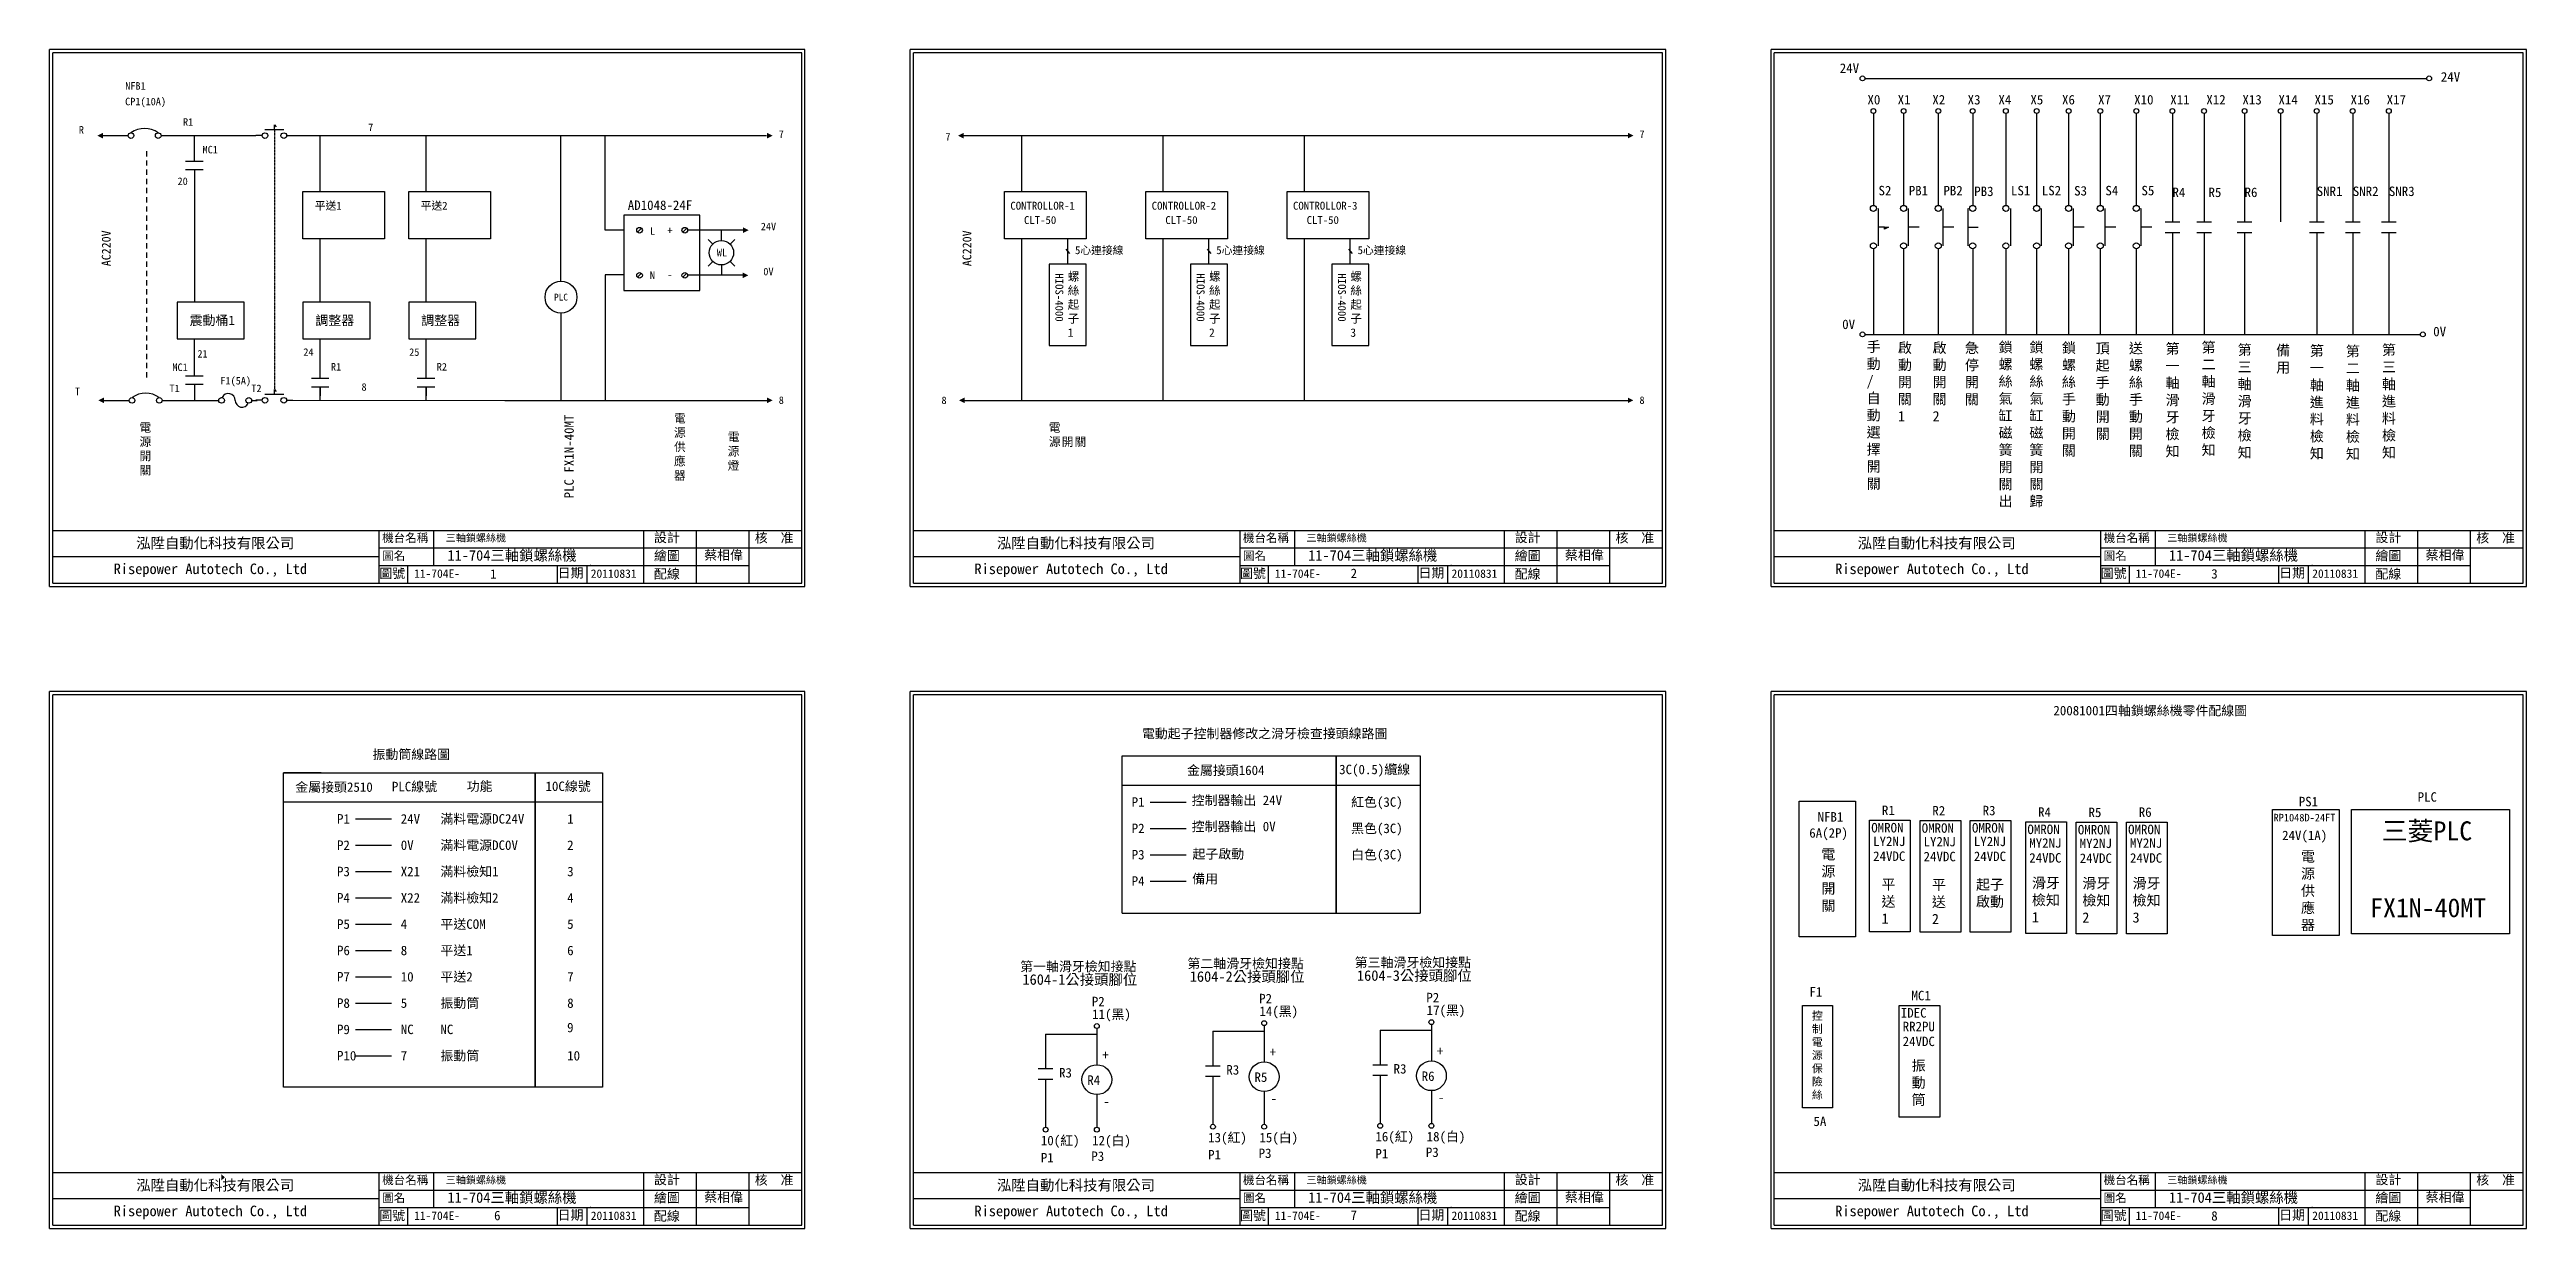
# Model space of a CAD drawing. Extents: x 143 to 1738, y -21 to 428.
# Drawn here: x 143 to 1084, y -20 to 428 of the extents above; entities that cross this region are included whole.
import ezdxf
from ezdxf.enums import TextEntityAlignment as Align

# ---------------------------------------------------------------- set-up
doc = ezdxf.new("R2010")
doc.units = 0
doc.linetypes.add('DASHED', pattern=[0.2, 0.1, -0.1])
doc.linetypes.add('HIDDEN9', pattern=[3.5, 2, -1.5])
doc.layers.get('0').update_dxf_attribs({"linetype": 'CONTINUOUS'})
for name, color, linetype in [('7', 7, 'CONTINUOUS'), ('圖框層', 7, 'CONTINUOUS'), ('文字層', 4, 'CONTINUOUS'), ('標尺寸層', 3, 'CONTINUOUS')]:
    doc.layers.add(name, color=color, linetype=linetype)
doc.styles.add('CNS', font='romanc.shx', dxfattribs={"bigfont": 'chineset.shx'})
doc.styles.add('STSL', font='KAIU.TTF')
doc.styles.add('標楷體', font='KAIU.TTF')

msp = doc.modelspace()

# ---------------------------------------------------------------- texts
at = {"color": 7}
for s, height, p in [('NFB1', 2.856, (175.25, 413.89)), ('CP1(10A)', 2.856, (179.1, 407.96)), ('R', 2.86, (154.71, 397.21)), ('R1', 2.856, (195.27, 400.17)), ('7', 2.86, (264.64, 398.15)), ('7', 2.86, (420.61, 395.57)), ('7', 2.86, (483.92, 394.54)), ('7', 2.86, (747.61, 395.57)), ('20', 2.856, (193.19, 377.66)), ('WL', 2.856, (398.05, 350.57)), ('PLC', 2.57, (336.92, 333.64)), ('21', 2.856, (200.73, 312.11)), ('24', 2.856, (240.97, 312.76)), ('25', 2.856, (281.19, 312.76)), ('F1(5A)', 2.856, (213.34, 301.88)), ('T', 2.86, (153.22, 297.81)), ('T1', 2.856, (190.11, 298.96)), ('T2', 2.856, (221.21, 298.96)), ('8', 2.86, (262.1, 299.5)), ('8', 2.86, (420.61, 294.5)), ('8', 2.86, (482.44, 294.45)), ('8', 2.86, (747.61, 294.5))]:
    msp.add_text(s, height=height, dxfattribs=at).set_placement(p, align=Align.MIDDLE_CENTER)
at = {"color": 4}
for s, p in [('MC1', (203.67, 389.68)), ('MC1', (192.2, 307)), ('R1', (251.45, 307.16)), ('R2', (291.67, 307.16))]:
    msp.add_text(s, height=2.856, dxfattribs=at).set_placement(p, align=Align.MIDDLE_CENTER)
at = {"color": 4, "style": 'STSL'}
for s, p in [('AD1048-24F', (362.29, 366.77)), ('震動桶1', (195.84, 323.02)), ('調整器', (243.62, 323.02)), ('調整器', (283.84, 323.02))]:
    msp.add_text(s, height=3.6, dxfattribs=at).set_placement(p)
at = {"color": 7}
for p in [(164.14, 352.18), (491.14, 352.18)]:
    msp.add_text('AC220V', height=3.332, rotation=90, dxfattribs=at).set_placement(p, align=Align.MIDDLE_CENTER)
for s, p in [('L', (370.72, 358.76)), ('+', (377.31, 359)), ('N', (370.67, 341.98)), ('-', (377.26, 342.22))]:
    msp.add_text(s, height=2.86).set_placement(p, align=Align.MIDDLE_LEFT)
for s, p in [('24V', (415.73, 360.48)), ('0V', (415.73, 343.35))]:
    msp.add_text(s, height=2.856).set_placement(p, align=Align.MIDDLE_CENTER)
at = {"color": 4, "style": 'STSL'}
msp.add_text('PLC FX1N-40MT', height=3.6, rotation=90, dxfattribs=at).set_placement((341.78, 257.16))
at = {"color": 7, "char_height": 3.2, "width": 3.6988, "attachment_point": 1, "style": 'CNS'}
for s, insert in [('{\\fDFKai-SB|b0|i0|c136|p65;螺絲起子1}', (529.43, 343.09)), ('{\\fDFKai-SB|b0|i0|c136|p65;螺絲起子2}', (583.12, 343.09)), ('{\\fDFKai-SB|b0|i0|c136|p65;螺絲起子3}', (636.81, 343.09))]:
    msp.add_mtext(s, dxfattribs=dict(at, insert=insert))
at = {"color": 0, "char_height": 3.25, "attachment_point": 1, "style": '標楷體'}
for s, insert, width in [('\\pt6.5;{\\T1.1;電\\P源開關}', (176.8, 285.72), 4.1791), ('\\pt6.5;{\\T1.1;電源供應器}', (379.85, 289.18), 0.3652), ('\\pt6.5;{\\T1.1;電源燈}', (400.25, 282.09), 1.8515), ('\\pt6.5;{\\T1.1;電\\P源開關}', (522.28, 285.72), 52.1989)]:
    msp.add_mtext(s, dxfattribs=dict(at, insert=insert, width=width))
at = {"char_height": 3.6, "attachment_point": 1, "style": 'CNS'}
for s, insert, width in [('{\\fDFKai-SB|b0|i0|c136|p65;\\C4;1}', (309.99, 230.21), 7.3862), ('{\\fDFKai-SB|b0|i0|c136|p65;\\C4;2}', (636.91, 230.48), 7.3862), ('{\\fDFKai-SB|b0|i0|c136|p65;\\C4;3}', (963.86, 230.31), 7.3862), ('{\\fDFKai-SB|b0|i0|c136|p65;\\C4;6}', (311.5, -13.49), 6.6036), ('{\\fDFKai-SB|b0|i0|c136|p65;\\C4;7}', (636.87, -13.4), 7.3862), ('{\\fDFKai-SB|b0|i0|c136|p65;\\C4;8}', (963.86, -13.66), 7.3862)]:
    msp.add_mtext(s, dxfattribs=dict(at, insert=insert, width=width))
at = {"color": 1, "char_height": 4, "attachment_point": 1, "style": 'CNS'}
for s, insert, width in [('{\\fDFKai-SB|b0|i0|c136|p65;1604-1公接頭腳位}', (512.22, 76.37), 46.6784), ('{\\fDFKai-SB|b0|i0|c136|p65;1604-2公接頭腳位}', (575.78, 77.5), 47.4143), ('{\\fDFKai-SB|b0|i0|c136|p65;1604-3公接頭腳位}', (639.31, 77.87), 45.6971)]:
    msp.add_mtext(s, dxfattribs=dict(at, insert=insert, width=width))
at = {"layer": '圖框層', "color": 4, "style": 'STSL'}
for s, height, p in [('24V', 3.6, (822.73, 418.84)), ('24V', 3.6, (1051.09, 415.55)), ('X0', 3.6, (833.25, 406.85)), ('X1', 3.6, (844.73, 406.85)), ('X2', 3.6, (857.9, 406.85)), ('X3', 3.6, (871.3, 406.85)), ('X4', 3.6, (883.01, 406.85)), ('X5', 3.6, (895.16, 406.85)), ('X6', 3.6, (907.17, 406.85)), ('X7', 3.6, (920.88, 406.85)), ('X10', 3.6, (934.58, 406.85)), ('X11', 3.6, (948.29, 406.85)), ('X12', 3.6, (961.99, 406.85)), ('X13', 3.6, (975.7, 406.85)), ('X14', 3.6, (989.4, 406.85)), ('X15', 3.6, (1003.1, 406.85)), ('X16', 3.6, (1016.8, 406.85)), ('X17', 3.6, (1030.5, 406.85)), ('平送1', 3, (243.37, 366.87)), ('平送2', 3, (283.59, 366.87)), ('CONTROLLOR-1', 3, (507.64, 366.87)), ('CONTROLLOR-2', 3, (561.33, 366.87)), ('CONTROLLOR-3', 3, (615.01, 366.87)), ('S2', 3.6, (837.45, 372.32)), ('PB1', 3.6, (848.94, 372.32)), ('PB2', 3.6, (862.1, 372.32)), ('PB3', 3.6, (873.81, 372.04)), ('LS1', 3.6, (887.77, 372.32)), ('LS2', 3.6, (899.48, 372.32)), ('S3', 3.6, (911.77, 372.25)), ('S4', 3.6, (923.65, 372.32)), ('S5', 3.6, (937.35, 372.32)), ('R4', 3.6, (949.11, 371.66)), ('R5', 3.6, (962.81, 371.66)), ('R6', 3.6, (976.51, 371.66)), ('SNR1', 3.6, (1003.92, 372.05)), ('SNR2', 3.6, (1017.63, 372.05)), ('SNR3', 3.6, (1031.33, 372.05)), ('CLT-50', 3, (512.82, 361.42)), ('CLT-50', 3, (566.51, 361.42)), ('CLT-50', 3, (620.2, 361.42)), ('5心連接線', 3, (532.19, 349.97)), ('5心連接線', 3, (585.87, 349.97)), ('5心連接線', 3, (639.56, 349.97)), ('0V', 3.6, (823.66, 321.51)), ('0V', 3.6, (1048.19, 318.78)), ('20081001四軸鎖螺絲機零件配線圖', 3.6, (903.9, 174.75)), ('電動起子控制器修改之滑牙檢查接頭線路圖 ', 3.6, (557.6, 166.04)), ('振動筒線路圖 ', 3.6, (265.32, 158.11)), ('金屬接頭1604', 3.6, (574.75, 152.06)), ('3C(0.5)纜線', 3.6, (632.54, 152.38)), ('金屬接頭2510', 3.6, (235.97, 145.68)), ('PLC線號', 3.6, (272.68, 145.88)), ('功能', 3.6, (301.1, 146.03)), ('10C線號', 3.6, (331.03, 145.99)), ('P1', 3.6, (553.73, 140)), ('控制器輸出 24V', 3.6, (576.52, 140.68)), ('紅色(3C)', 3.6, (637.08, 140)), ('PS1', 3.6, (997.1, 140.18)), ('PLC', 3.6, (1042.26, 141.92)), ('P1', 3.6, (251.82, 133.61)), ('24V', 3.6, (276.04, 133.61)), ('滿料電源DC24V', 3.6, (291.11, 133.61)), ('1', 3.6, (339.27, 133.61)), ('P2', 3.6, (553.73, 130)), ('控制器輸出 0V', 3.6, (576.52, 130.72)), ('黑色(3C)', 3.6, (637.08, 130)), ('6A(2P)', 3.6, (811.15, 128.25)), ('NFB1', 3.6, (814.3, 134.36)), ('OMRON', 3.6, (834.7, 130.24)), ('R1', 3.6, (838.75, 136.83)), ('OMRON', 3.6, (853.86, 130.11)), ('R2', 3.6, (857.91, 136.7)), ('OMRON', 3.6, (872.96, 130.2)), ('R3', 3.6, (877, 136.78)), ('OMRON', 3.6, (894.02, 129.62)), ('R4', 3.6, (898.07, 136.2)), ('OMRON', 3.6, (913.18, 129.49)), ('R5', 3.6, (917.23, 136.07)), ('OMRON', 3.6, (932.27, 129.57)), ('R6', 3.6, (936.32, 136.16)), ('RP1048D-24FT', 2.88, (987.53, 134.44)), ('三菱PLC', 7.2, (1028.64, 127.25)), ('P2', 3.6, (251.82, 123.61)), ('0V', 3.6, (276.04, 123.61)), ('滿料電源DC0V', 3.6, (291.11, 123.61)), ('2', 3.6, (339.27, 123.61)), ('P3', 3.6, (553.73, 120)), ('起子啟動', 3.6, (576.81, 120.28)), ('白色(3C)', 3.6, (637.08, 120)), ('24VDC', 3.6, (835.4, 119.42)), ('LY2NJ', 3.6, (835.4, 125.08)), ('24VDC', 3.6, (854.57, 119.29)), ('LY2NJ', 3.6, (854.57, 124.95)), ('24VDC', 3.6, (873.66, 119.37)), ('LY2NJ', 3.6, (873.66, 125.04)), ('24VDC', 3.6, (894.72, 118.79)), ('MY2NJ', 3.6, (894.72, 124.45)), ('MY2NJ', 3.6, (913.88, 124.32)), ('24VDC', 3.6, (932.98, 118.74)), ('MY2NJ', 3.6, (932.98, 124.41)), ('24V(1A)', 3.6, (990.78, 127.32)), ('P3', 3.6, (251.82, 113.61)), ('X21', 3.6, (276.04, 113.61)), ('滿料檢知1', 3.6, (291.11, 113.61)), ('3', 3.6, (339.27, 113.61)), ('P4', 3.6, (553.73, 110)), ('備用', 3.6, (576.73, 110.85)), ('24VDC', 3.6, (913.88, 118.66)), ('P4', 3.6, (251.82, 103.61)), ('X22', 3.6, (276.04, 103.61)), ('滿料檢知2', 3.6, (291.11, 103.61)), ('4', 3.6, (339.27, 103.61)), ('FX1N-40MT', 7.2, (1024.23, 98.04)), ('P5', 3.6, (251.82, 93.61)), ('4', 3.6, (276.04, 93.61)), ('平送COM', 3.6, (291.11, 93.61)), ('5', 3.6, (339.27, 93.61)), ('P6', 3.6, (251.82, 83.61)), ('8', 3.6, (276.04, 83.61)), ('平送1', 3.6, (291.11, 83.61)), ('6', 3.6, (339.27, 83.61)), ('P7', 3.6, (251.82, 73.61)), ('10', 3.6, (276.04, 73.61)), ('平送2', 3.6, (291.11, 73.61)), ('7', 3.6, (339.27, 73.61)), ('第一軸滑牙檢知接點 ', 3.6, (511.36, 77.54)), ('第二軸滑牙檢知接點 ', 3.6, (574.91, 78.66)), ('第三軸滑牙檢知接點 ', 3.6, (638.45, 79.04)), ('P8', 3.6, (251.82, 63.61)), ('5', 3.6, (276.04, 63.61)), ('振動筒', 3.6, (291.11, 63.61)), ('8', 3.6, (339.27, 63.61)), ('F1', 3.6, (811.22, 67.87)), ('MC1', 3.6, (849.97, 66.47)), ('P9', 3.6, (251.82, 53.61)), ('NC', 3.6, (276.04, 53.61)), ('NC', 3.6, (291.11, 53.61)), ('9', 3.6, (339.23, 54.33)), ('IDEC', 3.6, (845.92, 59.89)), ('RR2PU', 3.6, (846.63, 54.72)), ('P10', 3.6, (251.82, 43.61)), ('7', 3.6, (276.04, 43.61)), ('振動筒', 3.6, (291.11, 43.61)), ('10', 3.6, (339.27, 43.61)), ('+', 3.6, (606.11, 45.03)), ('+', 3.6, (669.65, 45.41)), ('24VDC', 3.6, (846.63, 49.06)), ('R3', 3.6, (526.14, 37.14)), ('R4', 3.6, (536.86, 34.34)), ('+', 3.6, (542.56, 43.91)), ('R3', 3.6, (589.69, 38.26)), ('R5', 3.6, (600.37, 35.46)), ('R3', 3.6, (653.23, 38.63)), ('R6', 3.6, (663.9, 35.83)), ('-', 3.6, (606.49, 27.34)), ('-', 3.6, (670.03, 27.71)), ('-', 3.6, (542.94, 26.22))]:
    msp.add_text(s, height=height, dxfattribs=at).set_placement(p)
for p in [(524.75, 342.67), (578.43, 342.67), (632.12, 342.67)]:
    msp.add_text('HIOS-4000', height=3, rotation=270, dxfattribs=at).set_placement(p)
at = {"layer": '圖框層', "color": 1, "style": 'STSL'}
for s, p in [('P2', (538.58, 64.21)), ('P2', (602.14, 65.33)), ('P2', (665.67, 65.71)), ('P1', (582.77, 5.99)), ('P3', (601.95, 6.55)), ('P1', (646.31, 6.37)), ('P3', (665.48, 6.93)), ('P1', (519.22, 4.87)), ('P3', (538.39, 5.43))]:
    msp.add_text(s, height=3.6, dxfattribs=at).set_placement(p)
at = {"layer": '圖框層', "style": 'STSL'}
for s, p in [('11(黑)', (538.7, 59.38)), ('14(黑)', (602.25, 60.5)), ('17(黑)', (665.79, 60.87)), ('5A', (812.74, 18.69)), ('10(紅)', (519.22, 11.39)), ('12(白)', (538.7, 11.39)), ('13(紅)', (582.77, 12.51)), ('15(白)', (602.25, 12.51)), ('16(紅)', (646.31, 12.88)), ('18(白)', (665.79, 12.88))]:
    msp.add_text(s, height=3.6, dxfattribs=at).set_placement(p)
at = {"layer": '標尺寸層', "color": 7, "attachment_point": 1, "style": 'CNS'}
for s, insert, char_height, width in [('{\\fDFKai-SB|b0|i0|c136|p65;手動\\P/\\P自動選擇開關}', (832.94, 316.75), 3.9, 4.9608), ('{\\fDFKai-SB|b0|i0|c136|p65;啟動開關\\P1}', (844.83, 316.34), 3.9, 4.9608), ('{\\fDFKai-SB|b0|i0|c136|p65;啟動開關\\P2}', (858, 316.34), 3.9, 4.9608), ('{\\fDFKai-SB|b0|i0|c136|p65;急停開關}', (870.28, 316.28), 3.9, 4.9608), ('{\\fDFKai-SB|b0|i0|c136|p65;鎖螺絲氣缸磁簧開關出}', (883.08, 316.57), 3.9, 4.9103), ('{\\fDFKai-SB|b0|i0|c136|p65;鎖螺絲氣缸磁簧開關歸}', (894.79, 316.57), 3.9, 4.9103), ('{\\fDFKai-SB|b0|i0|c136|p65;鎖螺絲手動\\P開關}', (907.13, 316.34), 3.9, 4.9608), ('{\\fDFKai-SB|b0|i0|c136|p65;頂起\\P手動\\P開關}', (919.96, 316.16), 3.9, 4.9608), ('{\\fDFKai-SB|b0|i0|c136|p65;送螺絲手動\\P開關}', (932.58, 316.2), 3.9, 1.9086), ('{\\fDFKai-SB|b0|i0|c136|p65;第一軸滑牙檢知}', (946.5, 316.02), 3.9, 5.4644), ('{\\fDFKai-SB|b0|i0|c136|p65;第二軸滑牙檢知}', (960.2, 316.53), 3.9, 1.9126), ('{\\fDFKai-SB|b0|i0|c136|p65;第三軸滑牙檢知}', (973.91, 315.56), 3.9, 6.4004), ('{\\fDFKai-SB|b0|i0|c136|p65;備用}', (988.55, 315.38), 3.9, 3.1402), ('{\\fDFKai-SB|b0|i0|c136|p65;第一軸進料檢知}', (1001.31, 315.22), 3.9, 6.2346), ('{\\fDFKai-SB|b0|i0|c136|p65;第二軸進料檢知}', (1015.01, 315.06), 3.9, 6.8233), ('{\\fDFKai-SB|b0|i0|c136|p65;第三軸進料檢知}', (1028.72, 315.56), 3.9, 6.4004), ('{\\fDFKai-SB|b0|i0|c136|p65;電源開關}', (815.74, 123.91), 3.9, 4.9608), ('{\\fDFKai-SB|b0|i0|c136|p65;電源供應器}', (997.96, 123.06), 3.9, 4.9608), ('{\\fDFKai-SB|b0|i0|c136|p65;起子\\P啟動}', (874.48, 112.41), 3.9, 26.911), ('{\\fDFKai-SB|b0|i0|c136|p65;滑牙\\P檢知\\P1}', (895.73, 113.01), 3.9, 34.3474), ('{\\fDFKai-SB|b0|i0|c136|p65;滑牙\\P檢知\\P2}', (914.89, 112.88), 3.9, 34.3474), ('{\\fDFKai-SB|b0|i0|c136|p65;滑牙\\P檢知\\P3}', (933.98, 112.88), 3.9, 34.3474), ('{\\fDFKai-SB|b0|i0|c136|p65;平送\\P1}', (838.6, 112.45), 3.9, 4.9608), ('{\\fDFKai-SB|b0|i0|c136|p65;平送\\P2}', (857.76, 112.32), 3.9, 4.9608), ('{\\fDFKai-SB|b0|i0|c136|p65;控制電源保險絲}', (812.17, 62.07), 3, 4.8632), ('{\\fDFKai-SB|b0|i0|c136|p65;振動筒}', (850.04, 43.64), 3.9, 1.886)]:
    msp.add_mtext(s, dxfattribs=dict(at, insert=insert, char_height=char_height, width=width))

# ---------------------------------------------------------------- blocks, each defined once
blk = doc.blocks.new('T')
at = {"layer": '7'}
blk.add_lwpolyline([(0, 0, 3, 0, 0), (0, 3, 0, 0, 0)], format="xyseb", dxfattribs=at)
blk = doc.blocks.new('SW-a卡住')
at = {"layer": '7'}
for p, q in [((3.43, 2.32), (10.57, 2.32)), ((7, 2.32), (7, 4.11))]:
    blk.add_line(p, q, dxfattribs=at)
for centre in [(3.43, 0), (10.57, 0)]:
    blk.add_circle(centre, 1.07, dxfattribs=at)
at = {"layer": '標尺寸層', "color": 7}
for p, q in [((2.36, 0), (0, 0)), ((7, 4.11), (7.73, 3.36)), ((11.64, 0), (14, 0))]:
    blk.add_line(p, q, dxfattribs=at)
blk = doc.blocks.new('接點')
at = {"layer": '標尺寸層', "color": 7}
for p, q in [((0, -3.41), (0, 0)), ((3.34, -3.41), (-3.34, -3.41)), ((3.34, -6.59), (-3.34, -6.59)), ((0, -6.59), (0, -10))]:
    blk.add_line(p, q, dxfattribs=at)
blk = doc.blocks.new('門把組立機圖框')
at = {"layer": '圖框層', "color": 7}
for p, q in [((287, 0), (0, 0)), ((0, -203.97), (0, 0)), ((287, -203.97), (287, 0)), ((285.75, -1.25), (1.25, -1.25)), ((1.25, -202.72), (1.25, -1.25)), ((285.75, -202.72), (285.75, -1.25)), ((1.25, -182.72), (111.73, -182.72)), ((111.73, -182.72), (285.75, -182.72)), ((125.28, -202.72), (125.28, -182.72)), ((225.75, -202.72), (225.75, -182.72)), ((245.75, -202.72), (245.75, -182.72)), ((265.75, -202.72), (265.75, -182.72)), ((125.28, -189.39), (285.75, -189.39)), ((125.28, -196.05), (265.75, -196.05)), ((136.15, -202.72), (136.15, -195.97)), ((0, -203.97), (287, -203.97)), ((1.25, -202.72), (285.75, -202.72))]:
    blk.add_line(p, q, dxfattribs=at)
at = {"layer": '圖框層', "color": 4}
blk.add_point((205.54, -196.05), dxfattribs=at)
at = {"layer": '標尺寸層', "color": 7}
for p, q in [((146.05, -196.05), (146.05, -182.72)), ((125.28, -192.72), (1.25, -192.72)), ((192.94, -202.72), (192.94, -196.05)), ((204.21, -202.72), (204.21, -196.05))]:
    blk.add_line(p, q, dxfattribs=at)
at = {"insert": (151.17, -190.21), "char_height": 4, "width": 64.1299, "attachment_point": 1, "style": 'CNS'}
blk.add_mtext('{\\fDFKai-SB|b0|i0|c136|p65;\\C4;11-704三軸鎖螺絲機}', dxfattribs=at)
at = {"layer": '圖框層', "color": 4, "style": 'STSL'}
for s, height, p in [('泓陞自動化科技有限公司', 4, (32.94, -189.53)), ('三軸鎖螺絲機', 2.8, (150.53, -186.93)), ('設計', 3.6, (229.63, -187.18)), ('核  准', 3.6, (267.92, -187.32)), ('Risepower Autotech Co., Ltd', 4, (24.38, -199.3)), ('圖號', 3.6, (125.28, -200.81)), ('11-704E-', 3.2, (138.52, -200.71)), ('日期', 3.6, (193.07, -200.64)), ('繪圖', 3.6, (229.63, -194.09)), ('配線', 3.6, (229.63, -201))]:
    blk.add_text(s, height=height, dxfattribs=at).set_placement(p)
at = {"layer": '文字層', "color": 4, "style": 'STSL'}
for s, height, p in [('機台名稱', 3.2, (126.4, -187.16)), ('圖名', 3.2, (126.4, -193.96)), ('20110831', 3.2, (205.62, -200.72)), ('蔡相偉', 3.6, (248.72, -193.89))]:
    blk.add_text(s, height=height, dxfattribs=at).set_placement(p)
blk = doc.blocks.new('FUSE')
at = {"color": 7}
for p, q in [((0, 0), (2.14, 0)), ((14.64, 0), (16.78, 0))]:
    blk.add_line(p, q, dxfattribs=at)
for centre in [(3.21, 0), (13.56, 0)]:
    blk.add_circle(centre, 1.07)
for centre, start, end in [((5.8, 0), 0, 156.116), ((10.98, 0), 180, 336.116)]:
    blk.add_arc(centre, 2.59, start, end, dxfattribs=at)

# ---------------------------------------------------------------- hatches: boundary and pattern name
at = {"layer": '標尺寸層'}
msp.add_hatch(color=7, dxfattribs=at).paths.add_polyline_path([(839.69, 359.52), (839.69, 360.24), (841.22, 360.24)])
h = msp.add_hatch(color=7, dxfattribs=at)
edge = h.paths.add_edge_path(flags=17)
edge.add_line((209.26, -0.82), (207.84, -2))
edge = h.paths.add_edge_path(flags=17)
edge.add_line((209.26, -0.82), (207.84, 0.37))
edge = h.paths.add_edge_path(flags=16)
edge.add_line((207.84, 3.03), (207.84, -4.66))
h.paths.add_polyline_path([(207.84, 3.03), (207.84, -4.66)], flags=17)
edge = h.paths.add_edge_path()
edge.add_line((209.26, -0.82), (207.84, -2))
edge.add_line((209.26, -0.82), (207.84, 0.37))
edge.add_line((207.84, 3.03), (207.84, -4.66))

# ---------------------------------------------------------------- linework, layer by layer
at = {"linetype": 'DASHED'}
msp.add_line((228.03, 397.31), (228.03, 298.54), dxfattribs=at)
for p, q in [((162.87, 394.99), (172.47, 394.99)), ((489.87, 394.99), (499.47, 394.99)), ((360.75, 364.77), (360.75, 336.21)), ((367.52, 359.81), (366.01, 358.3)), ((384.7, 359.81), (383.19, 358.3)), ((406.08, 359.06), (385.02, 359.06)), ((397.85, 355.15), (397.85, 359.06)), ((394.57, 353.79), (392.8, 355.56)), ((401.13, 353.79), (402.9, 355.56)), ((367.52, 342.68), (366.01, 341.16)), ((384.7, 342.68), (383.19, 341.16)), ((405.94, 341.92), (385.02, 341.92)), ((394.57, 347.23), (392.8, 345.46)), ((397.85, 345.87), (397.85, 341.92)), ((401.13, 347.23), (402.9, 345.46)), ((163.27, 294.42), (172.88, 294.42)), ((235.03, 294.43), (315.56, 294.42)), ((315.56, 294.42), (415.22, 294.42)), ((490.27, 294.42), (499.88, 294.42)), ((565.65, 294.42), (742.22, 294.42)), ((245.81, 152.92), (231.54, 152.92))]:
    msp.add_line(p, q)
at = {"color": 7, "linetype": 'HIDDEN9'}
msp.add_line((179.42, 389.11), (179.42, 302.91), dxfattribs=at)
at = {"color": 7}
for p, q in [((184.97, 394.99), (185.93, 394.99)), ((185.93, 394.99), (221.03, 394.99)), ((197.66, 388.58), (197.66, 394.99)), ((235.03, 394.99), (315.56, 394.99)), ((315.56, 394.99), (414.94, 394.99)), ((336.92, 339.71), (336.92, 394.99)), ((353.67, 359.06), (353.67, 394.99)), ((494.67, 394.99), (565.65, 394.99)), ((511.97, 394.99), (512.93, 394.99)), ((511.97, 378.58), (511.97, 394.99)), ((565.65, 394.99), (742.22, 394.99)), ((565.65, 378.58), (565.65, 394.99)), ((619.34, 378.58), (619.34, 394.99)), ((197.66, 378.58), (197.66, 331.75)), ((360.75, 359.06), (353.67, 359.06)), ((245.44, 331.75), (245.44, 355.78)), ((285.66, 331.75), (285.66, 355.78)), ((511.97, 331.75), (511.97, 355.78)), ((528.7, 351.8), (530.11, 350.2)), ((529.41, 346.22), (529.41, 355.78)), ((565.65, 331.75), (565.65, 355.78)), ((582.39, 351.8), (583.8, 350.2)), ((583.09, 346.22), (583.09, 355.78)), ((619.34, 331.75), (619.34, 355.78)), ((636.08, 351.8), (637.49, 350.2)), ((636.78, 346.22), (636.78, 355.78)), ((360.75, 342.08), (353.67, 342.08)), ((353.67, 342.08), (353.67, 294.42)), ((511.97, 294.42), (511.97, 331.75)), ((565.65, 294.42), (565.65, 331.75)), ((619.34, 294.42), (619.34, 331.75)), ((336.92, 327.57), (336.92, 294.42)), ((197.66, 307.06), (197.66, 317.73)), ((245.44, 302.66), (245.44, 317.73)), ((285.66, 302.66), (285.66, 317.73)), ((185.37, 294.42), (186.34, 294.42)), ((186.34, 294.42), (206.9, 294.42)), ((197.66, 297.06), (197.66, 294.42)), ((245.44, 294.42), (245.44, 299.49)), ((285.66, 294.42), (285.66, 299.49)), ((499.88, 294.42), (565.65, 294.42)), ((512.37, 294.42), (513.34, 294.42)), ((521.03, 53.56), (540.51, 53.56)), ((584.59, 54.68), (604.07, 54.68)), ((648.13, 55.06), (667.6, 55.06))]:
    msp.add_line(p, q, dxfattribs=at)
for points in [[(389.63, 364.77), (360.75, 364.77), (360.75, 336.21), (389.63, 336.21)], [(522.4, 346.22), (522.4, 315.2), (536.42, 315.2), (536.42, 346.22)], [(576.08, 346.22), (576.08, 315.2), (590.1, 315.2), (590.1, 346.22)], [(629.77, 346.22), (629.77, 315.2), (643.79, 315.2), (643.79, 346.22)], [(191.09, 317.73), (216.6, 317.73), (216.6, 331.75), (191.09, 331.75)], [(238.87, 317.73), (264.38, 317.73), (264.38, 331.75), (238.87, 331.75)], [(279.09, 317.73), (304.6, 317.73), (304.6, 331.75), (279.09, 331.75)]]:
    msp.add_lwpolyline(points, close=True, dxfattribs=at)
for points in [[(231.54, 152.92), (327.14, 152.92), (327.14, 33.49), (231.54, 33.49)], [(834.07, 134.85), (849.51, 134.85), (849.51, 92.42), (834.07, 92.42)], [(853.23, 134.72), (868.68, 134.72), (868.68, 92.29), (853.23, 92.29)], [(872.33, 134.8), (887.77, 134.8), (887.77, 92.38), (872.33, 92.38)], [(893.39, 134.22), (908.83, 134.22), (908.83, 91.8), (893.39, 91.8)], [(912.55, 134.09), (927.99, 134.09), (927.99, 91.67), (912.55, 91.67)], [(931.64, 134.18), (947.08, 134.18), (947.08, 91.75), (931.64, 91.75)], [(845.29, 64.49), (860.73, 64.49), (860.73, 22.07), (845.29, 22.07)]]:
    msp.add_lwpolyline(points, close=True)
for centre, radius in [((173.54, 394.99), 1.07), ((183.89, 394.99), 1.07), ((366.77, 359.06), 1.07), ((383.94, 359.06), 1.07), ((397.85, 350.51), 4.64), ((366.77, 341.92), 1.07), ((383.94, 341.92), 1.07), ((173.95, 294.42), 1.07), ((184.3, 294.42), 1.07)]:
    msp.add_circle(centre, radius)
msp.add_circle((336.92, 333.64), 6.07, dxfattribs=at)
for centre in [(178.72, 388.63), (179.13, 288.06)]:
    msp.add_arc(centre, 9.05, 55.1286, 124.8714, dxfattribs=at)
at = {"layer": '標尺寸層', "color": 7}
for p, q in [((832.31, 416.74), (1045.74, 416.74)), ((835.51, 403.43), (835.51, 368.51)), ((846.99, 403.43), (846.99, 368.51)), ((860.16, 403.43), (860.16, 368.51)), ((873.23, 403.43), (873.23, 368.51)), ((885.83, 403.43), (885.83, 368.51)), ((897.53, 403.43), (897.53, 368.51)), ((909.68, 403.43), (909.68, 368.51)), ((921.7, 403.43), (921.7, 368.51)), ((921.7, 403.43), (921.7, 368.51)), ((935.4, 403.43), (935.4, 368.51)), ((935.4, 403.43), (935.4, 368.51)), ((949.11, 403.43), (949.11, 362.23)), ((961.14, 403.43), (961.14, 362.23)), ((976.52, 403.43), (976.52, 362.23)), ((990.22, 403.43), (990.22, 362.23)), ((1003.92, 403.43), (1003.92, 362.23)), ((1017.62, 403.43), (1017.62, 362.23)), ((1031.32, 403.43), (1031.32, 362.23)), ((245.44, 373.78), (245.44, 394.99)), ((285.66, 373.78), (285.66, 394.99)), ((511.97, 373.78), (511.97, 378.58)), ((565.65, 373.78), (565.65, 378.58)), ((619.34, 373.78), (619.34, 378.58)), ((837.36, 367.36), (837.36, 353.13)), ((848.84, 353.13), (848.84, 367.36)), ((862.01, 353.13), (862.01, 367.36)), ((871.39, 367.36), (871.39, 353.13)), ((887.68, 353.13), (887.68, 367.36)), ((899.38, 353.13), (899.38, 367.36)), ((911.53, 353.13), (911.53, 367.36)), ((923.55, 353.13), (923.55, 367.36)), ((937.26, 353.13), (937.26, 367.36)), ((839.69, 360.24), (837.36, 360.24)), ((839.69, 360.24), (841.22, 360.24)), ((841.22, 360.24), (839.69, 359.52)), ((839.69, 359.52), (839.69, 360.24)), ((852.92, 360.24), (848.84, 360.24)), ((866.09, 360.24), (862.01, 360.24)), ((871.39, 360.24), (875.25, 360.24)), ((915.61, 360.24), (911.53, 360.24)), ((927.63, 360.24), (923.55, 360.24)), ((941.34, 360.24), (937.26, 360.24)), ((946.32, 362.23), (951.89, 362.23)), ((946.32, 358.25), (951.89, 358.25)), ((949.11, 358.25), (949.11, 319.47)), ((958.35, 362.23), (963.92, 362.23)), ((958.35, 358.25), (963.92, 358.25)), ((961.14, 358.25), (961.14, 319.47)), ((973.73, 362.23), (979.3, 362.23)), ((973.73, 358.25), (979.3, 358.25)), ((976.52, 358.25), (976.52, 319.47)), ((1001.14, 362.23), (1006.71, 362.23)), ((1001.14, 358.25), (1006.71, 358.25)), ((1003.92, 358.25), (1003.92, 319.47)), ((1014.84, 362.23), (1020.41, 362.23)), ((1014.84, 358.25), (1020.41, 358.25)), ((1017.62, 358.25), (1017.62, 319.47)), ((1028.54, 362.23), (1034.11, 362.23)), ((1028.54, 358.25), (1034.11, 358.25)), ((1031.32, 358.25), (1031.32, 319.47)), ((835.51, 351.97), (835.51, 319.47)), ((846.99, 351.97), (846.99, 319.47)), ((860.16, 351.97), (860.16, 319.47)), ((873.23, 351.97), (873.23, 319.47)), ((885.83, 351.97), (885.83, 319.47)), ((897.53, 351.97), (897.53, 319.47)), ((909.68, 351.97), (909.68, 319.47)), ((921.7, 351.97), (921.7, 319.47)), ((935.4, 351.97), (935.4, 319.47)), ((832.51, 319.47), (1043.34, 319.47)), ((631.42, 99.59), (631.42, 159.3)), ((631.42, 159.3), (663.28, 159.3)), ((663.28, 159.3), (663.28, 99.59)), ((231.54, 141.84), (352.73, 141.84)), ((550.09, 148.22), (663.28, 148.22)), ((560.75, 141.74), (574.43, 141.74)), ((258.84, 135.36), (272.52, 135.36)), ((258.84, 125.36), (272.52, 125.36)), ((560.75, 131.74), (574.43, 131.74)), ((258.84, 115.36), (272.52, 115.36)), ((560.75, 121.74), (574.43, 121.74)), ((258.84, 105.36), (272.52, 105.36)), ((560.75, 111.74), (574.43, 111.74)), ((258.84, 95.36), (272.52, 95.36)), ((550.09, 99.59), (663.28, 99.59)), ((258.84, 85.36), (272.52, 85.36)), ((258.84, 75.36), (272.52, 75.36)), ((258.84, 65.36), (272.52, 65.36)), ((604.07, 56.88), (604.07, 43.09)), ((667.6, 57.26), (667.6, 43.46)), ((258.84, 55.36), (272.52, 55.36)), ((521.03, 53.56), (521.03, 41.97)), ((540.51, 55.76), (540.51, 41.97)), ((584.59, 54.68), (584.59, 43.09)), ((648.13, 55.06), (648.13, 43.46)), ((258.84, 45.36), (272.52, 45.36)), ((518.25, 40.5), (523.82, 40.5)), ((521.03, 41.97), (521.03, 40.5)), ((581.81, 41.62), (587.37, 41.62)), ((581.81, 37.65), (587.37, 37.65)), ((584.59, 43.09), (584.59, 41.62)), ((584.59, 37.65), (584.59, 19.34)), ((645.34, 42), (650.91, 42)), ((645.34, 38.03), (650.91, 38.03)), ((648.13, 43.46), (648.13, 42)), ((648.13, 38.03), (648.13, 19.71)), ((518.25, 36.53), (523.82, 36.53)), ((521.03, 36.53), (521.03, 18.22)), ((540.51, 30.64), (540.51, 18.22)), ((604.07, 31.76), (604.07, 19.34)), ((667.6, 32.14), (667.6, 19.71))]:
    msp.add_line(p, q, dxfattribs=at)
for points in [[(238.87, 373.78), (269.89, 373.78), (269.89, 355.78), (238.87, 355.78)], [(279.09, 373.78), (310.11, 373.78), (310.11, 355.78), (279.09, 355.78)], [(505.4, 373.78), (536.42, 373.78), (536.42, 355.78), (505.4, 355.78)], [(559.08, 373.78), (590.1, 373.78), (590.1, 355.78), (559.08, 355.78)], [(612.77, 373.78), (643.79, 373.78), (643.79, 355.78), (612.77, 355.78)], [(327.14, 152.92), (352.73, 152.92), (352.73, 33.49), (327.14, 33.49)], [(807.25, 142.16), (828.74, 142.16), (828.74, 90.64), (807.25, 90.64)], [(987.1, 139), (1012.52, 139), (1012.52, 91.03), (987.1, 91.03)], [(1017.1, 139), (1077.13, 139), (1077.13, 91.73), (1017.1, 91.73)], [(808.61, 64.45), (819.91, 64.45), (819.91, 25.65), (808.61, 25.65)]]:
    msp.add_lwpolyline(points, close=True, dxfattribs=at)
msp.add_lwpolyline([(550.09, 99.59), (550.09, 159.3), (631.42, 159.3), (631.42, 99.59)], dxfattribs=at)
for centre, radius in [((831.39, 416.74), 0.92), ((1046.66, 416.74), 0.92), ((835.51, 404.35), 0.92), ((846.99, 404.35), 0.92), ((860.16, 404.35), 0.92), ((860.16, 404.35), 0.92), ((873.23, 404.35), 0.92), ((885.83, 404.35), 0.92), ((897.53, 404.35), 0.92), ((909.68, 404.35), 0.92), ((921.7, 404.35), 0.92), ((935.4, 404.35), 0.92), ((949.11, 404.35), 0.92), ((961.14, 404.35), 0.92), ((976.52, 404.35), 0.92), ((990.22, 404.35), 0.92), ((1003.92, 404.35), 0.92), ((1017.62, 404.35), 0.92), ((1031.32, 404.35), 0.92), ((835.51, 367.36), 1.15), ((846.99, 367.36), 1.15), ((860.16, 367.36), 1.15), ((873.23, 367.36), 1.15), ((885.83, 367.36), 1.15), ((897.53, 367.36), 1.15), ((909.68, 367.36), 1.15), ((921.7, 367.36), 1.15), ((935.4, 367.36), 1.15), ((835.51, 353.13), 1.15), ((846.99, 353.13), 1.15), ((860.16, 353.13), 1.15), ((873.23, 353.13), 1.15), ((885.83, 353.13), 1.15), ((897.53, 353.13), 1.15), ((909.68, 353.13), 1.15), ((921.7, 353.13), 1.15), ((935.4, 353.13), 1.15), ((831.39, 319.47), 0.92), ((1044.26, 319.47), 0.92), ((540.51, 56.68), 0.92), ((604.07, 57.8), 0.92), ((667.6, 58.18), 0.92), ((540.51, 36.31), 5.66), ((604.07, 37.43), 5.66), ((667.6, 37.8), 5.66), ((584.59, 18.42), 0.92), ((604.07, 18.42), 0.92), ((648.13, 18.79), 0.92), ((667.6, 18.79), 0.92), ((521.03, 17.3), 0.92), ((540.51, 17.3), 0.92)]:
    msp.add_circle(centre, radius, dxfattribs=at)

# ---------------------------------------------------------------- block references
at = {"color": 7}
for name, p in [('門把組立機圖框', (142.61, 427.71)), ('門把組立機圖框', (469.61, 427.71)), ('門把組立機圖框', (796.61, 427.71)), ('SW-a卡住', (221.03, 394.99)), ('接點', (197.66, 388.58)), ('接點', (197.66, 307.06)), ('接點', (245.44, 306.07)), ('接點', (285.66, 306.07)), ('FUSE', (204.76, 294.42)), ('SW-a卡住', (221.03, 294.43)), ('門把組立機圖框', (142.61, 183.74)), ('門把組立機圖框', (469.61, 183.74)), ('門把組立機圖框', (796.61, 183.74))]:
    msp.add_blockref(name, p, dxfattribs=at)
at = {"color": 7, "xscale": 0.7139700000000175, "yscale": 0.7139700000000175, "zscale": 0.71397}
for p, rotation in [((162.87, 394.99), 90), ((415.22, 394.99), 270), ((489.87, 394.99), 90), ((742.22, 394.99), 270), ((406.08, 359.06), 270), ((405.94, 341.92), 270), ((163.27, 294.42), 90), ((415.22, 294.42), 270), ((490.27, 294.42), 90), ((742.22, 294.42), 270)]:
    msp.add_blockref('T', p, dxfattribs=dict(at, rotation=rotation))

msp.set_redraw_order([(e.dxf.handle, doc.entitydb.next_handle()) for e in msp.query("TEXT MTEXT ATTDEF DIMENSION ARC_DIMENSION")])  # texts and dimensions are drawn at this point

doc.saveas('drawing.dxf')
